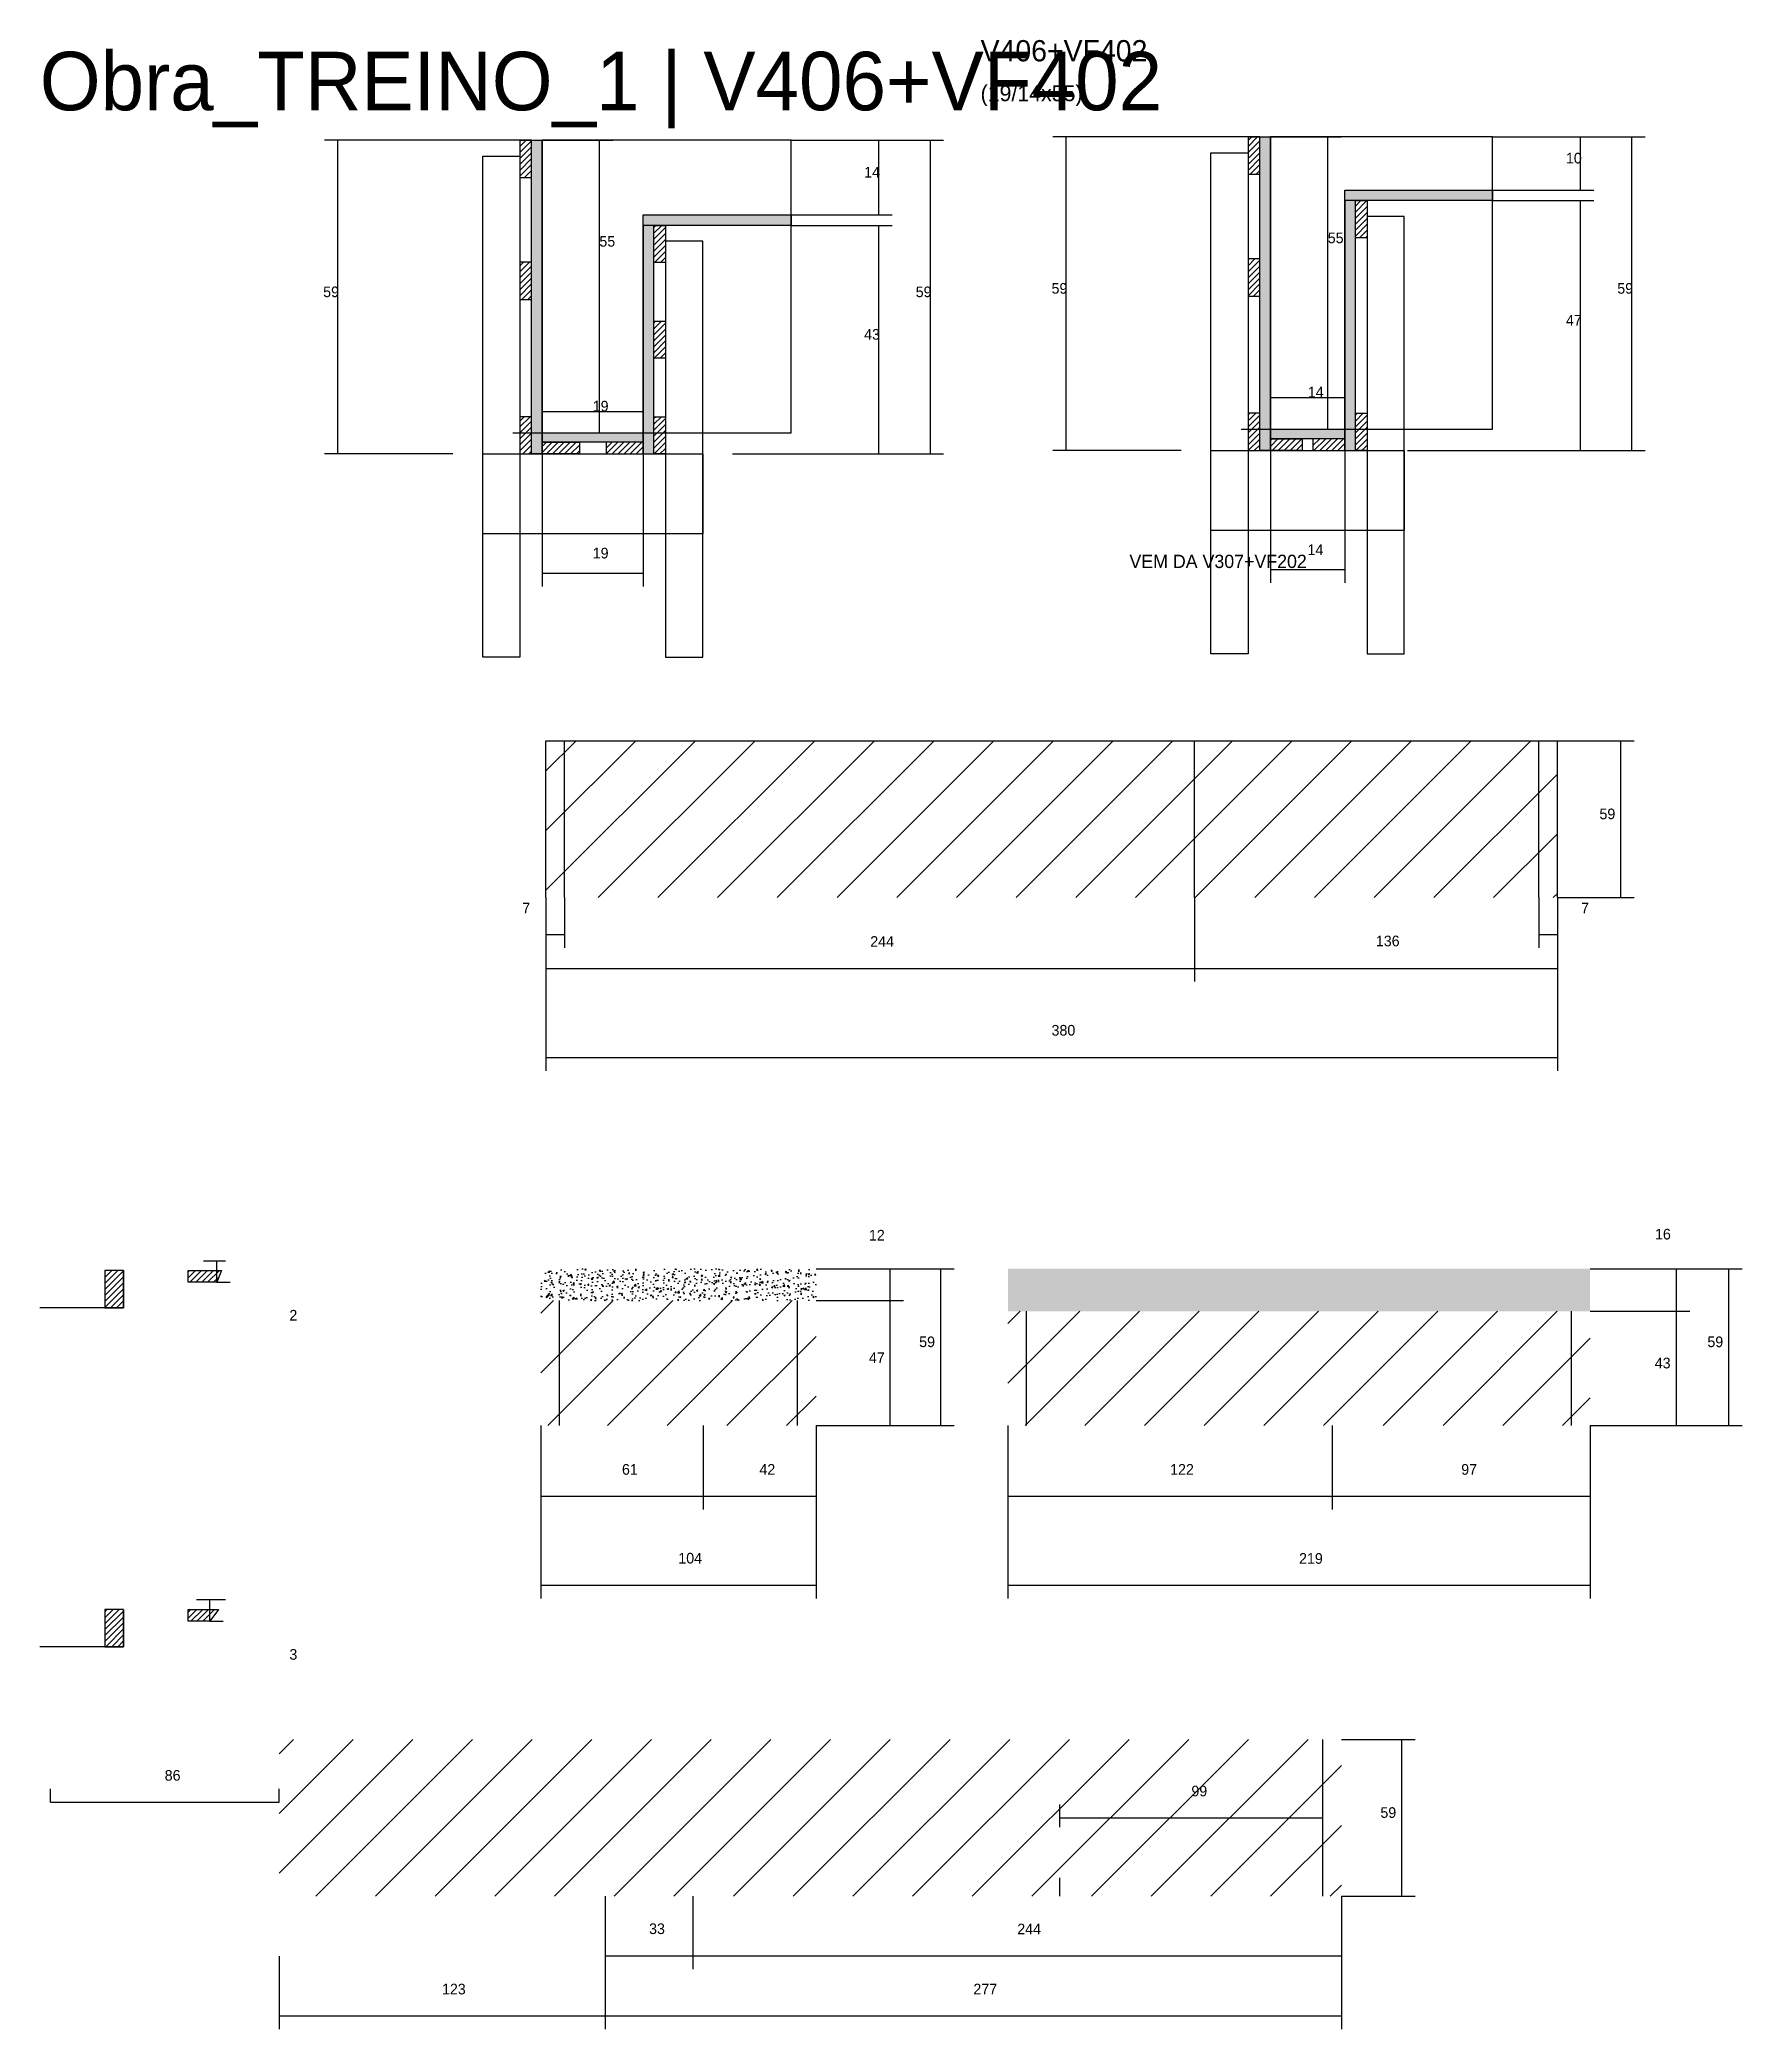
# Model space of a CAD drawing. Header units: metres. Extents: x -41 to 34800, y -36000 to 1848.
# Drawn here: x 14580 to 15220, y -4382 to -3633 of the extents above; entities that cross this region are included whole.
import ezdxf

# ---------------------------------------------------------------- set-up
doc = ezdxf.new("R2010")
doc.units = ezdxf.units.M
for name, color, linetype in [('CONCRETO', 251, 'Continuous'), ('COTA', 4, 'Continuous'), ('Cota Seção (2x)', 4, 'Continuous'), ('Hachura', 253, 'Continuous'), ('LABEL_ID', 3, 'Continuous'), ('Madeira', 126, 'Continuous'), ('Painéis', 200, 'Continuous'), ('REAPROVEITAMENTO', 251, 'Continuous'), ('SARR_2.2x7', 40, 'Continuous'), ('SARR_3.5x7', 81, 'Continuous'), ('Texto Seção', 7, 'Continuous')]:
    doc.layers.add(name, color=color, linetype=linetype)

msp = doc.modelspace()

# ---------------------------------------------------------------- texts
at = {"layer": 'COTA'}
for s, p in [('14', (14890.1, -3685.3)), ('10', (15154.1, -3680)), ('59', (14686.6, -3730.3)), ('59', (14909.5, -3730.3)), ('59', (14960.6, -3729)), ('59', (15173.4, -3729)), ('47', (15154.1, -3741)), ('43', (14890.1, -3746.3)), ('14', (15056.9, -3827.3)), ('19', (14788, -3828.6)), ('59', (15166.7, -3926.7)), ('7', (14761.5, -3962.1)), ('7', (15159.8, -3962.1)), ('244', (14892.4, -3974.7)), ('136', (15082.6, -3974.5)), ('380', (14960.6, -4008.1)), ('12', (14891.9, -4085.2)), ('16', (15187.6, -4084.8)), ('2', (14673.9, -4115.3)), ('59', (14910.8, -4125.3)), ('59', (15207.3, -4125.3)), ('47', (14891.9, -4131.3)), ('43', (15187.5, -4133.3)), ('61', (14799, -4173.3)), ('42', (14850.7, -4173.3)), ('122', (15005.2, -4173.3)), ('97', (15114.7, -4173.3)), ('104', (14820.2, -4206.7)), ('219', (15053.7, -4206.8)), ('3', (14673.9, -4242.9)), ('86', (14627, -4288.4)), ('99', (15013.2, -4294.3)), ('59', (15084.3, -4302.4)), ('33', (14809.2, -4346.1)), ('244', (14947.7, -4346.2)), ('123', (14731.3, -4368.8)), ('277', (14931.2, -4368.8))]:
    msp.add_text(s, height=4, dxfattribs=at).set_placement(p)
at = {"layer": 'Cota Seção (2x)'}
for s, p in [('55', (14790.5, -3711.3)), ('55', (15064.5, -3710)), ('14', (15057, -3768)), ('19', (14788, -3773.3))]:
    msp.add_text(s, height=4, dxfattribs=at).set_placement(p)
at = {"layer": 'LABEL_ID'}
msp.add_text('Obra_TREINO_1 | V406+VF402', height=22, dxfattribs=at).set_placement((14580, -3660))
at = {"layer": 'Texto Seção'}
for s, height, p in [('V406+VF402', 8, (14933.9, -3641.6)), ('(19/14x55)', 6, (14933.9, -3656.6)), ('VEM DA V307+VF202', 5, (14989.9, -3832.2))]:
    msp.add_text(s, height=height, dxfattribs=at).set_placement(p)

# ---------------------------------------------------------------- hatches: boundary and pattern name
at = {"layer": 'COTA'}
h = msp.add_hatch(dxfattribs=at)
h.set_pattern_fill('AR-CONC', scale=0.03)
h.paths.add_polyline_path([(14872, -4095.8), (14768.5, -4095.8), (14768.5, -4107.8), (14872, -4107.8)])
h = msp.add_hatch(dxfattribs=at)
h.set_pattern_fill('AR-CONC', scale=0.03)
h.paths.add_polyline_path([(15163.2, -4095.8), (14944.2, -4095.8), (14944.2, -4111.8), (15163.2, -4111.8)])
at = {"layer": 'Hachura'}
h = msp.add_hatch(dxfattribs=at)
h.set_pattern_fill('ANSI31', scale=0.5)
h.paths.add_polyline_path([(14760.6, -3685.3), (14765, -3685.3), (14765, -3685.3), (14765, -3671.3), (14765, -3671.3), (14760.6, -3671.3), (14760.6, -3671.3), (14760.6, -3685.3)])
h = msp.add_hatch(color=8, dxfattribs=at)
h.dxf.hatch_style = 1
h.paths.add_polyline_path([(14765, -3671.3), (14769, -3671.3), (14769, -3671.3), (14769, -3789.3), (14769, -3789.3), (14765, -3789.3), (14765, -3789.3), (14765, -3671.3)])
h = msp.add_hatch(dxfattribs=at)
h.set_pattern_fill('ANSI31', scale=0.5)
h.paths.add_polyline_path([(15034.5, -3684), (15038.9, -3684), (15038.9, -3684), (15038.9, -3670), (15038.9, -3670), (15034.5, -3670), (15034.5, -3670), (15034.5, -3684)])
h = msp.add_hatch(color=8, dxfattribs=at)
h.dxf.hatch_style = 1
h.paths.add_polyline_path([(15038.9, -3670), (15042.9, -3670), (15042.9, -3670), (15042.9, -3788), (15042.9, -3788), (15038.9, -3788), (15038.9, -3788), (15038.9, -3670)])
h = msp.add_hatch(color=8, dxfattribs=at)
h.dxf.hatch_style = 1
h.paths.add_polyline_path([(15070.9, -3694), (15070.9, -3690), (15070.9, -3690), (15126.5, -3690), (15126.5, -3690), (15126.5, -3694), (15126.5, -3694), (15070.9, -3694)])
h = msp.add_hatch(color=8, dxfattribs=at)
h.dxf.hatch_style = 1
h.paths.add_polyline_path([(15074.9, -3694), (15070.9, -3694), (15070.9, -3694), (15070.9, -3788), (15070.9, -3788), (15074.9, -3788), (15074.9, -3788), (15074.9, -3694)])
h = msp.add_hatch(dxfattribs=at)
h.set_pattern_fill('ANSI31', scale=0.5)
h.paths.add_polyline_path([(15079.3, -3708), (15074.9, -3708), (15074.9, -3708), (15074.9, -3694), (15074.9, -3694), (15079.3, -3694), (15079.3, -3694), (15079.3, -3708)])
h = msp.add_hatch(color=8, dxfattribs=at)
h.dxf.hatch_style = 1
h.paths.add_polyline_path([(14807, -3703.3), (14807, -3699.3), (14807, -3699.3), (14862.6, -3699.3), (14862.6, -3699.3), (14862.6, -3703.3), (14862.6, -3703.3), (14807, -3703.3)])
h = msp.add_hatch(color=8, dxfattribs=at)
h.dxf.hatch_style = 1
h.paths.add_polyline_path([(14811, -3703.3), (14807, -3703.3), (14807, -3703.3), (14807, -3789.3), (14807, -3789.3), (14811, -3789.3), (14811, -3789.3), (14811, -3703.3)])
h = msp.add_hatch(dxfattribs=at)
h.set_pattern_fill('ANSI31', scale=0.5)
h.paths.add_polyline_path([(14815.4, -3717.3), (14811, -3717.3), (14811, -3717.3), (14811, -3703.3), (14811, -3703.3), (14815.4, -3703.3), (14815.4, -3703.3), (14815.4, -3717.3)])
h = msp.add_hatch(dxfattribs=at)
h.set_pattern_fill('ANSI31', scale=0.5)
h.paths.add_polyline_path([(14760.6, -3731.2), (14765, -3731.2), (14765, -3731.2), (14765, -3717.2), (14765, -3717.2), (14760.6, -3717.2), (14760.6, -3717.2), (14760.6, -3731.2)])
h = msp.add_hatch(dxfattribs=at)
h.set_pattern_fill('ANSI31', scale=0.5)
h.paths.add_polyline_path([(15034.5, -3729.9), (15038.9, -3729.9), (15038.9, -3729.9), (15038.9, -3715.9), (15038.9, -3715.9), (15034.5, -3715.9), (15034.5, -3715.9), (15034.5, -3729.9)])
h = msp.add_hatch(dxfattribs=at)
h.set_pattern_fill('ANSI31', scale=0.5)
h.paths.add_polyline_path([(14815.4, -3753.3), (14811, -3753.3), (14811, -3753.3), (14811, -3739.3), (14811, -3739.3), (14815.4, -3739.3), (14815.4, -3739.3), (14815.4, -3753.3)])
h = msp.add_hatch(dxfattribs=at)
h.set_pattern_fill('ANSI31', scale=0.5)
h.paths.add_polyline_path([(14760.6, -3789.3), (14765, -3789.3), (14765, -3789.3), (14765, -3775.3), (14765, -3775.3), (14760.6, -3775.3), (14760.6, -3775.3), (14760.6, -3789.3)])
h = msp.add_hatch(dxfattribs=at)
h.set_pattern_fill('ANSI31', scale=0.5)
h.paths.add_polyline_path([(14815.4, -3789.3), (14811, -3789.3), (14811, -3789.3), (14811, -3775.3), (14811, -3775.3), (14815.4, -3775.3), (14815.4, -3775.3), (14815.4, -3789.3)])
h = msp.add_hatch(dxfattribs=at)
h.set_pattern_fill('ANSI31', scale=0.5)
h.paths.add_polyline_path([(15034.5, -3788), (15038.9, -3788), (15038.9, -3788), (15038.9, -3774), (15038.9, -3774), (15034.5, -3774), (15034.5, -3774), (15034.5, -3788)])
h = msp.add_hatch(dxfattribs=at)
h.set_pattern_fill('ANSI31', scale=0.5)
h.paths.add_polyline_path([(15079.3, -3788), (15074.9, -3788), (15074.9, -3788), (15074.9, -3774), (15074.9, -3774), (15079.3, -3774), (15079.3, -3774), (15079.3, -3788)])
h = msp.add_hatch(color=8, dxfattribs=at)
h.dxf.hatch_style = 1
h.paths.add_polyline_path([(14769, -3784.9), (14769, -3781.3), (14769, -3781.3), (14807, -3781.3), (14807, -3781.3), (14807, -3784.9), (14807, -3784.9), (14769, -3784.9)])
h = msp.add_hatch(dxfattribs=at)
h.set_pattern_fill('ANSI31', scale=0.5)
h.paths.add_polyline_path([(14769, -3789.3), (14769, -3784.9), (14769, -3784.9), (14783, -3784.9), (14783, -3784.9), (14783, -3789.3), (14783, -3789.3), (14769, -3789.3)])
h = msp.add_hatch(dxfattribs=at)
h.set_pattern_fill('ANSI31', scale=0.5)
h.paths.add_polyline_path([(14807, -3789.3), (14807, -3784.9), (14807, -3784.9), (14793, -3784.9), (14793, -3784.9), (14793, -3789.3), (14793, -3789.3), (14807, -3789.3)])
h = msp.add_hatch(color=8, dxfattribs=at)
h.dxf.hatch_style = 1
h.paths.add_polyline_path([(15042.9, -3783.6), (15042.9, -3780), (15042.9, -3780), (15070.9, -3780), (15070.9, -3780), (15070.9, -3783.6), (15070.9, -3783.6), (15042.9, -3783.6)])
h = msp.add_hatch(dxfattribs=at)
h.set_pattern_fill('ANSI31', scale=0.5)
h.paths.add_polyline_path([(15042.9, -3788), (15042.9, -3783.6), (15042.9, -3783.6), (15054.9, -3783.6), (15054.9, -3783.6), (15054.9, -3788), (15054.9, -3788), (15042.9, -3788)])
h = msp.add_hatch(dxfattribs=at)
h.set_pattern_fill('ANSI31', scale=0.5)
h.paths.add_polyline_path([(15070.9, -3788), (15070.9, -3783.6), (15070.9, -3783.6), (15058.9, -3783.6), (15058.9, -3783.6), (15058.9, -3788), (15058.9, -3788), (15070.9, -3788)])
h = msp.add_hatch(dxfattribs=at)
h.set_pattern_fill('ANSI31', scale=0.5)
h.paths.add_polyline_path([(14611.5, -4096.5), (14604.5, -4096.5), (14604.5, -4110.5), (14611.5, -4110.5)])
h = msp.add_hatch(dxfattribs=at)
h.set_pattern_fill('ANSI31', scale=0.5)
h.paths.add_polyline_path([(14648.4, -4096.5), (14646.6, -4100.9), (14646.6, -4100.9), (14635.8, -4100.9), (14635.8, -4100.9), (14635.8, -4096.5), (14635.8, -4096.5), (14648.4, -4096.5)])
h = msp.add_hatch(dxfattribs=at)
h.set_pattern_fill('ANSI31', scale=0.5)
h.paths.add_polyline_path([(14611.5, -4224), (14604.5, -4224), (14604.5, -4238), (14611.5, -4238)])
h = msp.add_hatch(dxfattribs=at)
h.set_pattern_fill('ANSI31', scale=0.5)
h.paths.add_polyline_path([(14647.2, -4224), (14644, -4228.4), (14644, -4228.4), (14635.8, -4228.4), (14635.8, -4228.4), (14635.8, -4224), (14635.8, -4224), (14647.2, -4224)])
at = {"layer": 'REAPROVEITAMENTO'}
h = msp.add_hatch(dxfattribs=at)
h.set_pattern_fill('ANSI31', scale=5)
h.paths.add_polyline_path([(15150.9, -3956.2), (15150.9, -3897.2), (15150.9, -3897.2), (14770.4, -3897.2), (14770.4, -3897.2), (14770.4, -3956.2), (14770.4, -3956.2), (15150.9, -3956.2)])
h = msp.add_hatch(dxfattribs=at)
h.set_pattern_fill('ANSI31', scale=5)
h.paths.add_polyline_path([(14872, -4154.8), (14872, -4107.8), (14872, -4107.8), (14768.5, -4107.8), (14768.5, -4107.8), (14768.5, -4154.8), (14768.5, -4154.8), (14872, -4154.8)])
h = msp.add_hatch(dxfattribs=at)
h.set_pattern_fill('ANSI31', scale=5)
h.paths.add_polyline_path([(15163.2, -4154.8), (15163.2, -4111.8), (15163.2, -4111.8), (14944.2, -4111.8), (14944.2, -4111.8), (14944.2, -4154.8), (14944.2, -4154.8), (15163.2, -4154.8)])
h = msp.add_hatch(dxfattribs=at)
h.set_pattern_fill('ANSI31', scale=5)
h.paths.add_polyline_path([(14670, -4272.9), (14670, -4331.9), (14670, -4331.9), (15069.7, -4331.9), (15069.7, -4331.9), (15069.7, -4272.9), (15069.7, -4272.9), (14670, -4272.9)])

# ---------------------------------------------------------------- linework, layer by layer
at = {"layer": 'CONCRETO'}
for points in [[(14862.6, -3699.3), (14862.6, -3671.3), (14769, -3671.3), (14769, -3699.3), (14769, -3699.3), (14769, -3781.3), (14807, -3781.3), (14807, -3699.3)], [(14769, -3781.3), (14862.6, -3781.3), (14862.6, -3671.3), (14769, -3671.3)], [(15126.5, -3690), (15126.5, -3670), (15042.9, -3670), (15042.9, -3698), (15042.9, -3698), (15042.9, -3780), (15070.9, -3780), (15070.9, -3690)], [(15042.9, -3780), (15126.5, -3780), (15126.5, -3670), (15042.9, -3670)]]:
    msp.add_lwpolyline(points, close=True, dxfattribs=at)
at = {"layer": 'COTA'}
for p, q in [((14760.6, -3671.3), (14687.1, -3671.3)), ((14692.1, -3789.3), (14692.1, -3671.3)), ((14862.6, -3671.3), (14920, -3671.3)), ((14862.6, -3671.3), (14900.6, -3671.3)), ((14895.6, -3699.3), (14895.6, -3671.3)), ((14915, -3789.3), (14915, -3671.3)), ((15034.5, -3670), (14961.1, -3670)), ((14966.1, -3788), (14966.1, -3670)), ((15126.5, -3670), (15183.9, -3670)), ((15126.5, -3670), (15164.6, -3670)), ((15159.6, -3690), (15159.6, -3670)), ((15178.9, -3788), (15178.9, -3670)), ((15126.5, -3690), (15164.6, -3690)), ((15126.5, -3694), (15164.6, -3694)), ((15159.6, -3788), (15159.6, -3694)), ((14862.6, -3699.3), (14900.6, -3699.3)), ((14862.6, -3703.3), (14900.6, -3703.3)), ((14895.6, -3789.3), (14895.6, -3703.3)), ((14735.4, -3789.3), (14687.1, -3789.3)), ((14769, -3789.3), (14769, -3839.1)), ((14807, -3789.3), (14807, -3839.1)), ((14840.6, -3789.3), (14920, -3789.3)), ((14840.6, -3789.3), (14900.6, -3789.3)), ((15009.3, -3788), (14961.1, -3788)), ((15042.9, -3788), (15042.9, -3837.8)), ((15070.9, -3788), (15070.9, -3837.8)), ((15094.5, -3788), (15183.9, -3788)), ((15094.5, -3788), (15164.6, -3788)), ((14769, -3834.1), (14807, -3834.1)), ((15042.9, -3832.8), (15070.9, -3832.8)), ((15150.9, -3897.2), (15179.8, -3897.2)), ((15174.8, -3956.2), (15174.8, -3897.2)), ((14770.4, -3956.2), (14770.4, -3987.8)), ((14770.4, -3956.2), (14770.4, -4021.3)), ((14770.4, -3956.2), (14770.4, -3975.1)), ((14777.4, -3956.2), (14777.4, -3975.1)), ((15014.4, -3956.2), (15014.4, -3987.8)), ((15014.4, -3956.2), (15014.4, -3987.8)), ((15143.9, -3956.2), (15143.9, -3975.1)), ((15150.9, -3956.2), (15150.9, -3987.8)), ((15150.9, -3956.2), (15150.9, -4021.3)), ((15150.9, -3956.2), (15150.9, -3975.1)), ((15150.9, -3956.2), (15179.8, -3956.2)), ((14770.4, -3970.1), (14777.4, -3970.1)), ((15143.9, -3970.1), (15150.9, -3970.1)), ((14770.4, -3982.8), (15014.4, -3982.8)), ((15014.4, -3982.8), (15150.9, -3982.8)), ((14770.4, -4016.3), (15150.9, -4016.3)), ((14649.8, -4092.9), (14641.6, -4092.9)), ((14646.6, -4100.9), (14646.6, -4092.9)), ((14646.6, -4100.9), (14651.6, -4100.9)), ((14872, -4095.8), (14904.9, -4095.8)), ((14872, -4095.8), (14924, -4095.8)), ((14899.9, -4107.8), (14899.9, -4095.8)), ((14919, -4154.8), (14919, -4095.8)), ((15163.2, -4095.8), (15200.7, -4095.8)), ((15163.2, -4095.8), (15220.4, -4095.8)), ((15195.7, -4111.8), (15195.7, -4095.8)), ((15215.4, -4154.8), (15215.4, -4095.8)), ((14872, -4107.8), (14904.9, -4107.8)), ((14872, -4107.8), (14904.9, -4107.8)), ((14899.9, -4154.8), (14899.9, -4107.8)), ((15163.2, -4111.8), (15200.7, -4111.8)), ((15163.2, -4111.8), (15200.7, -4111.8)), ((15195.7, -4154.8), (15195.7, -4111.8)), ((14768.5, -4154.8), (14768.5, -4186.4)), ((14768.5, -4154.8), (14768.5, -4219.9)), ((14829.5, -4154.8), (14829.5, -4186.4)), ((14829.5, -4154.8), (14829.5, -4186.4)), ((14872, -4154.8), (14872, -4186.4)), ((14872, -4154.8), (14872, -4219.9)), ((14872, -4154.8), (14904.9, -4154.8)), ((14872, -4154.8), (14924, -4154.8)), ((14944.2, -4154.8), (14944.2, -4186.4)), ((14944.2, -4154.8), (14944.2, -4219.9)), ((15066.2, -4154.8), (15066.2, -4186.4)), ((15066.2, -4154.8), (15066.2, -4186.4)), ((15163.2, -4154.8), (15163.2, -4186.4)), ((15163.2, -4154.8), (15163.2, -4219.9)), ((15163.2, -4154.8), (15200.7, -4154.8)), ((15163.2, -4154.8), (15220.4, -4154.8)), ((14768.5, -4181.4), (14829.5, -4181.4)), ((14829.5, -4181.4), (14872, -4181.4)), ((14944.2, -4181.4), (15066.2, -4181.4)), ((15066.2, -4181.4), (15163.2, -4181.4)), ((14649.8, -4220.4), (14639, -4220.4)), ((14644, -4228.4), (14644, -4220.4)), ((14768.5, -4214.9), (14872, -4214.9)), ((14944.2, -4214.9), (15163.2, -4214.9)), ((14644, -4228.4), (14649, -4228.4)), ((15069.7, -4272.9), (15097.4, -4272.9)), ((15092.4, -4331.9), (15092.4, -4272.9)), ((14584, -4296.5), (14584, -4291.5)), ((14670, -4296.5), (14670, -4291.5)), ((14584, -4296.5), (14670, -4296.5)), ((14963.7, -4302.4), (14963.7, -4297.4)), ((14963.7, -4302.4), (15062.7, -4302.4)), ((15062.7, -4302.4), (15062.7, -4297.4)), ((14792.7, -4331.9), (14792.7, -4381.9)), ((14792.7, -4331.9), (14792.7, -4359.3)), ((14792.7, -4331.9), (14792.7, -4381.9)), ((14825.7, -4331.9), (14825.7, -4359.3)), ((14825.7, -4331.9), (14825.7, -4359.3)), ((15069.7, -4331.9), (15097.4, -4331.9)), ((15069.7, -4331.9), (15069.7, -4381.9)), ((15069.7, -4331.9), (15069.7, -4359.3)), ((14670, -4354.4), (14670, -4381.9)), ((14792.7, -4354.3), (14825.7, -4354.3)), ((14825.7, -4354.3), (15069.7, -4354.3)), ((14670, -4376.9), (14792.7, -4376.9)), ((14792.7, -4376.9), (15069.7, -4376.9))]:
    msp.add_line(p, q, dxfattribs=at)
at = {"layer": 'Cota Seção (2x)'}
for p, q in [((14760.6, -3671.3), (14795.5, -3671.3)), ((14790.5, -3781.3), (14790.5, -3671.3)), ((15034.5, -3670), (15069.5, -3670)), ((15064.5, -3780), (15064.5, -3670)), ((15042.9, -3788), (15042.9, -3763)), ((15070.9, -3788), (15070.9, -3763)), ((14769, -3789.3), (14769, -3768.3)), ((14807, -3789.3), (14807, -3768.3)), ((15042.9, -3768), (15070.9, -3768)), ((14769, -3773.3), (14807, -3773.3)), ((14758, -3781.3), (14795.5, -3781.3)), ((15031.9, -3780), (15069.5, -3780))]:
    msp.add_line(p, q, dxfattribs=at)
at = {"layer": 'Madeira'}
for points in [[(14760.6, -3685.3), (14765, -3685.3), (14765, -3671.3), (14760.6, -3671.3)], [(15034.5, -3684), (15038.9, -3684), (15038.9, -3670), (15034.5, -3670)], [(15079.3, -3708), (15074.9, -3708), (15074.9, -3694), (15079.3, -3694)], [(14815.4, -3717.3), (14811, -3717.3), (14811, -3703.3), (14815.4, -3703.3)], [(14760.6, -3731.2), (14765, -3731.2), (14765, -3717.2), (14760.6, -3717.2)], [(15034.5, -3729.9), (15038.9, -3729.9), (15038.9, -3715.9), (15034.5, -3715.9)], [(14815.4, -3753.3), (14811, -3753.3), (14811, -3739.3), (14815.4, -3739.3)], [(14760.6, -3789.3), (14765, -3789.3), (14765, -3775.3), (14760.6, -3775.3)], [(14815.4, -3789.3), (14811, -3789.3), (14811, -3775.3), (14815.4, -3775.3)], [(15034.5, -3788), (15038.9, -3788), (15038.9, -3774), (15034.5, -3774)], [(15079.3, -3788), (15074.9, -3788), (15074.9, -3774), (15079.3, -3774)], [(14769, -3789.3), (14769, -3784.9), (14783, -3784.9), (14783, -3789.3)], [(14807, -3789.3), (14807, -3784.9), (14793, -3784.9), (14793, -3789.3)], [(15042.9, -3788), (15042.9, -3783.6), (15054.9, -3783.6), (15054.9, -3788)], [(15070.9, -3788), (15070.9, -3783.6), (15058.9, -3783.6), (15058.9, -3788)], [(14611.5, -4110.5), (14611.5, -4096.5), (14604.5, -4096.5), (14604.5, -4110.5)], [(14635.8, -4096.5), (14648.4, -4096.5), (14646.6, -4100.9), (14635.8, -4100.9)], [(14611.5, -4238), (14611.5, -4224), (14604.5, -4224), (14604.5, -4238)], [(14635.8, -4224), (14647.2, -4224), (14644, -4228.4), (14635.8, -4228.4)]]:
    msp.add_lwpolyline(points, close=True, dxfattribs=at)
for points in [[(14611.5, -4096.5), (14611.5, -4110.5), (14580, -4110.5)], [(14611.5, -4224), (14611.5, -4238), (14580, -4238)]]:
    msp.add_lwpolyline(points, dxfattribs=at)
at = {"layer": 'Painéis'}
for p, q in [((14769, -3789.3), (14769, -3671.3)), ((15042.9, -3788), (15042.9, -3670)), ((15070.9, -3690), (15126.5, -3690)), ((15070.9, -3694), (15070.9, -3690)), ((15070.9, -3788), (15070.9, -3694)), ((15126.5, -3694), (15126.5, -3690)), ((14807, -3699.3), (14862.6, -3699.3)), ((14807, -3703.3), (14807, -3699.3)), ((14807, -3789.3), (14807, -3703.3)), ((14862.6, -3703.3), (14862.6, -3699.3)), ((14769, -3781.3), (14807, -3781.3)), ((14769, -3784.9), (14769, -3781.3)), ((14807, -3784.9), (14807, -3781.3)), ((15042.9, -3780), (15070.9, -3780)), ((15042.9, -3783.6), (15042.9, -3780)), ((15070.9, -3783.6), (15070.9, -3780)), ((14770.4, -3897.2), (15150.9, -3897.2)), ((14770.4, -3956.2), (14770.4, -3897.2)), ((15014.4, -3956.2), (15014.4, -3897.2)), ((15150.9, -3956.2), (15150.9, -3897.2))]:
    msp.add_line(p, q, dxfattribs=at)
for points in [[(14765, -3671.3), (14769, -3671.3), (14769, -3789.3), (14765, -3789.3)], [(15038.9, -3670), (15042.9, -3670), (15042.9, -3788), (15038.9, -3788)], [(15070.9, -3694), (15070.9, -3690), (15126.5, -3690), (15126.5, -3694)], [(15074.9, -3694), (15070.9, -3694), (15070.9, -3788), (15074.9, -3788)], [(14807, -3703.3), (14807, -3699.3), (14862.6, -3699.3), (14862.6, -3703.3)], [(14811, -3703.3), (14807, -3703.3), (14807, -3789.3), (14811, -3789.3)], [(14769, -3784.9), (14769, -3781.3), (14807, -3781.3), (14807, -3784.9)], [(15042.9, -3783.6), (15042.9, -3780), (15070.9, -3780), (15070.9, -3783.6)]]:
    msp.add_lwpolyline(points, close=True, dxfattribs=at)
at = {"layer": 'SARR_2.2x7'}
for p, q in [((14777.4, -3956.2), (14777.4, -3897.2)), ((15143.9, -3956.2), (15143.9, -3897.2)), ((14775.5, -4154.8), (14775.5, -4107.8)), ((14865, -4154.8), (14865, -4107.8)), ((14951.2, -4154.8), (14951.2, -4111.8)), ((15156.2, -4154.8), (15156.2, -4111.8)), ((15062.7, -4331.9), (15062.7, -4272.9)), ((14963.7, -4305.9), (14963.7, -4298.9)), ((14963.7, -4331.9), (14963.7, -4324.9))]:
    msp.add_line(p, q, dxfattribs=at)
at = {"layer": 'SARR_3.5x7'}
for points in [[(14746.6, -3677.3), (14760.6, -3677.3), (14760.6, -3865.8), (14746.6, -3865.8)], [(15020.5, -3676), (15034.5, -3676), (15034.5, -3864.5), (15020.5, -3864.5)], [(15093.3, -3700), (15079.3, -3700), (15079.3, -3864.5), (15093.3, -3864.5)], [(14829.4, -3709.3), (14815.4, -3709.3), (14815.4, -3865.8), (14829.4, -3865.8)], [(14746.6, -3789.3), (14829.4, -3789.3), (14829.4, -3819.4), (14746.6, -3819.4)], [(15020.5, -3788), (15093.3, -3788), (15093.3, -3818.1), (15020.5, -3818.1)]]:
    msp.add_lwpolyline(points, close=True, dxfattribs=at)

msp.set_redraw_order([(e.dxf.handle, doc.entitydb.next_handle()) for e in msp.query("TEXT MTEXT ATTDEF DIMENSION ARC_DIMENSION")])  # texts and dimensions are drawn at this point

doc.saveas('drawing.dxf')
